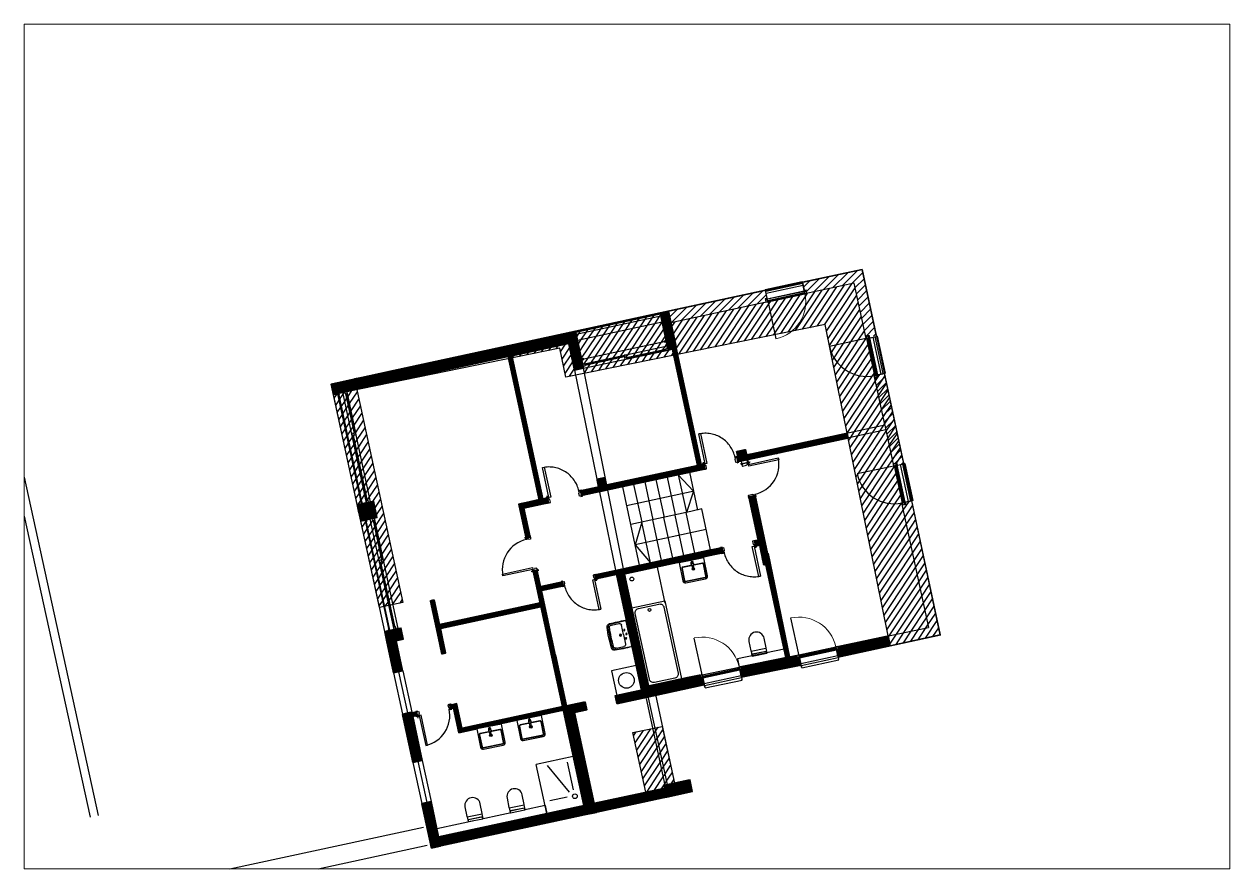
# Paper-space layout 'Layout1' of a CAD drawing. Header units: inches. Extents: x 0.1 to 28.7, y 0 to 20.1.
# The model-space entities are those that its viewports show. They can reach past a viewport. Long polylines and large blocks are cut down to what shows.
import ezdxf

# ---------------------------------------------------------------- set-up
doc = ezdxf.new("R2010")
doc.units = ezdxf.units.IN
doc.header["$MEASUREMENT"] = 0
doc.set_wipeout_variables(frame=1)
doc.linetypes.add('HIDDEN2', pattern=[0.1875, 0.125, -0.0625])
doc.linetypes.add('NVB-DASHED#1', pattern=[1.5, 1, -0.5])
for name, color, linetype in [('2601', 142, 'Continuous'), ('_SanTap', 91, 'Continuous'), ('A-Concrete', 4, 'Continuous'), ('a-doors', 1, 'Continuous'), ('a-doors architrave', 1, 'Continuous'), ('a-doors swing', 252, 'NVB-DASHED#1'), ('A-Elec', 2, 'Continuous'), ('A-Flor-Strs', 8, 'Continuous'), ('A-Hatch Conc.', 141, 'Continuous'), ('A-Ovhd', 9, 'HIDDEN2'), ('A-pfix', 12, 'Continuous'), ('A-View 2', 2, 'Continuous'), ('A-Wall', 3, 'Continuous'), ('A-Wall Hatch', 252, 'Continuous')]:
    doc.layers.add(name, color=color, linetype=linetype)
doc.layers.add('a-doors origin', color=150, linetype='Continuous', plot=False)
doc.layers.add('blue', color=160, linetype='Continuous', lineweight=5)
doc.layers.add('new', color=3, linetype='Continuous', lineweight=30)
pattern_1 = [(45, (18309059.66579, 67591399.23627), (-0.0883883476, 0.0883883476), [])]
pattern_2 = [(56.4199626, (18309002.72442, 67594278.16566), (-0.10413925, 0.069137664), [])]
pattern_3 = [(56.41996, (18309002.724, 67594278.166), (-10.413925, 6.91377), [])]

# ---------------------------------------------------------------- blocks, each defined once
blk = doc.blocks.new('Bath1')
blk.add_lwpolyline([(190, -80), (0, -80), (0, 0), (190, 0)], close=True)
blk.add_lwpolyline([(175, -75), (15, -75, -0.414214), (5, -65), (5, -15, -0.414214), (15, -5), (175, -5, -0.414214), (185, -15), (185, -65, -0.414214)], format="xyb", close=True)
blk.add_circle((176.1, -40), 3.44)
blk = doc.blocks.new('LAV-65')
at = {"color": 0}
for p, q in [((0.8, 32.5), (0.8, 62.1)), ((39.6, 63.2), (2.8, 64.1)), ((37.5, 60.7), (19, 60.7)), ((0.8, 32.5), (0.8, 2.9)), ((14, 32.5), (14, 55.7)), ((14, 32.5), (14, 9.3)), ((21.2, 32.5), (18, 32.5)), ((21.2, 32.5), (21.2, 35.6)), ((21.2, 32.5), (21.2, 29.3)), ((21.2, 32.5), (24.3, 32.5)), ((39.6, 1.8), (2.8, 0.9)), ((37.5, 4.3), (19, 4.3))]:
    blk.add_line(p, q, dxfattribs=at)
blk.add_lwpolyline([(0.2, 63), (0.2, 32.5), (0.2, 2, 0.270322), (1.8, 0, 0.012971), (41.3, 0, 0.351801), (48.6, 7.5, 0.023121), (49.7, 32.5, 0.023121), (48.6, 57.5, 0.351801), (41.3, 64.9, 0.012971), (1.8, 64.9, 0.270322)], format="xyb", close=True, dxfattribs=at)
for centre, radius in [((6.8, 32.5), 1.75), ((9.9, 42.5), 1.5), ((21.2, 32.5), 2.3), ((9.9, 22.5), 1.5)]:
    blk.add_circle(centre, radius, dxfattribs=at)
for centre, radius, start, end in [((2.8, 62.1), 2, 88.5836, 180), ((19, 55.7), 5, 90, 180), ((38, 55.8), 4.91, 20.305, 95.8759), ((39, 54.8), 8.41, 51.9374, 85.5914), ((-227.4, 33.3), 271.1, 359.8359, 5.134), ((37.3, 56.7), 8.31, 5.7358, 34.8602), ((-224.4, 33.3), 271.1, 359.8359, 5.134), ((-227.4, 31.7), 271.1, 354.866, 0.1641), ((-224.4, 31.7), 271.1, 354.866, 0.1641), ((2.8, 2.9), 2, 180, 271.4164), ((19, 9.3), 5, 180, 270), ((38, 9.2), 4.91, 264.1241, 339.695), ((39, 10.2), 8.41, 274.4086, 308.0626), ((37.3, 8.3), 8.31, 325.1398, 354.2642)]:
    blk.add_arc(centre, radius, start, end, dxfattribs=at)
blk = doc.blocks.new('*U104')
at = {"layer": 'a-doors'}
blk.add_lwpolyline([(85, 727), (85, 1), (41, 1), (41, 727)], close=True, dxfattribs=at)
for points in [[(49, -150, 0.414214), (51, -148), (51, -48, 0.414214), (49, -46), (39, -46), (39, -2, 0.414214), (37, 0), (7, 0), (7, -150), (49, -150)], [(761, -150, -0.414214), (759, -148), (759, -48, -0.414214), (761, -46), (771, -46), (771, -2, -0.414214), (773, 0), (803, 0), (803, -150), (761, -150)]]:
    blk.add_lwpolyline(points, format="xyb", dxfattribs=at)
blk.add_circle((41, 0), 1.5, dxfattribs=at)
at = {"layer": 'a-doors architrave'}
for points in [[(19, 14), (-19, 14, 0.414214), (-21, 12), (-21, 0), (-11, 0), (-11, 2), (-1, 2), (-1, 0), (21, 0), (21, 12, 0.414214)], [(790, 14), (828, 14, -0.414214), (830, 12), (830, 0), (820, 0), (820, 2), (810, 2), (810, 0), (788, 0), (788, 12, -0.414214)], [(19, -164), (-19, -164, -0.414214), (-21, -162), (-21, -150), (-11, -150), (-11, -152), (-1, -152), (-1, -150), (21, -150), (21, -162, -0.414214)], [(790, -164), (828, -164, 0.414214), (830, -162), (830, -150), (820, -150), (820, -152), (810, -152), (810, -150), (788, -150), (788, -162, 0.414214)]]:
    blk.add_lwpolyline(points, format="xyb", close=True, dxfattribs=at)
at = {"layer": 'a-doors origin'}
for p, q in [((48, 0), (-52, 0)), ((0, 50), (0, -50)), ((0, 0), (0, -150)), ((810, 0), (810, -150))]:
    blk.add_line(p, q, dxfattribs=at)
blk.add_circle((0, 0), 25, dxfattribs=at)
at = {"layer": 'a-doors swing'}
blk.add_arc((42, 0), 726, 360, 90, dxfattribs=at)
blk = doc.blocks.new('*U105')
at = {"layer": 'a-doors'}
blk.add_lwpolyline([(85, 727), (85, 1), (41, 1), (41, 727)], close=True, dxfattribs=at)
for points in [[(49, -120, 0.414214), (51, -118), (51, -48, 0.414214), (49, -46), (39, -46), (39, -2, 0.414214), (37, 0), (7, 0), (7, -120), (49, -120)], [(761, -120, -0.414214), (759, -118), (759, -48, -0.414214), (761, -46), (771, -46), (771, -2, -0.414214), (773, 0), (803, 0), (803, -120), (761, -120)]]:
    blk.add_lwpolyline(points, format="xyb", dxfattribs=at)
blk.add_circle((41, 0), 1.5, dxfattribs=at)
at = {"layer": 'a-doors architrave'}
for points in [[(19, 14), (-19, 14, 0.414214), (-21, 12), (-21, 0), (-11, 0), (-11, 2), (-1, 2), (-1, 0), (21, 0), (21, 12, 0.414214)], [(790, 14), (828, 14, -0.414214), (830, 12), (830, 0), (820, 0), (820, 2), (810, 2), (810, 0), (788, 0), (788, 12, -0.414214)], [(19, -134), (-19, -134, -0.414214), (-21, -132), (-21, -120), (-11, -120), (-11, -122), (-1, -122), (-1, -120), (21, -120), (21, -132, -0.414214)], [(790, -134), (828, -134, 0.414214), (830, -132), (830, -120), (820, -120), (820, -122), (810, -122), (810, -120), (788, -120), (788, -132, 0.414214)]]:
    blk.add_lwpolyline(points, format="xyb", close=True, dxfattribs=at)
at = {"layer": 'a-doors origin'}
for p, q in [((48, 0), (-52, 0)), ((0, 50), (0, -50)), ((0, 0), (0, -120)), ((810, 0), (810, -120))]:
    blk.add_line(p, q, dxfattribs=at)
blk.add_circle((0, 0), 25, dxfattribs=at)
at = {"layer": 'a-doors swing'}
blk.add_arc((42, 0), 726, 360, 90, dxfattribs=at)
blk = doc.blocks.new('*U106')
at = {"layer": 'a-doors'}
blk.add_lwpolyline([(85, 727), (85, 1), (41, 1), (41, 727)], close=True, dxfattribs=at)
for points in [[(49, -124, 0.414214), (51, -122), (51, -48, 0.414214), (49, -46), (39, -46), (39, -2, 0.414214), (37, 0), (7, 0), (7, -124), (49, -124)], [(761, -124, -0.414214), (759, -122), (759, -48, -0.414214), (761, -46), (771, -46), (771, -2, -0.414214), (773, 0), (803, 0), (803, -124), (761, -124)]]:
    blk.add_lwpolyline(points, format="xyb", dxfattribs=at)
blk.add_circle((41, 0), 1.5, dxfattribs=at)
at = {"layer": 'a-doors architrave'}
for points in [[(19, 14), (-19, 14, 0.414214), (-21, 12), (-21, 0), (-11, 0), (-11, 2), (-1, 2), (-1, 0), (21, 0), (21, 12, 0.414214)], [(790, 14), (828, 14, -0.414214), (830, 12), (830, 0), (820, 0), (820, 2), (810, 2), (810, 0), (788, 0), (788, 12, -0.414214)], [(19, -138), (-19, -138, -0.414214), (-21, -136), (-21, -124), (-11, -124), (-11, -126), (-1, -126), (-1, -124), (21, -124), (21, -136, -0.414214)], [(790, -138), (828, -138, 0.414214), (830, -136), (830, -124), (820, -124), (820, -126), (810, -126), (810, -124), (788, -124), (788, -136, 0.414214)]]:
    blk.add_lwpolyline(points, format="xyb", close=True, dxfattribs=at)
at = {"layer": 'a-doors origin'}
for p, q in [((48, 0), (-52, 0)), ((0, 50), (0, -50)), ((0, 0), (0, -124)), ((810, 0), (810, -124))]:
    blk.add_line(p, q, dxfattribs=at)
blk.add_circle((0, 0), 25, dxfattribs=at)
at = {"layer": 'a-doors swing'}
blk.add_arc((42, 0), 726, 360, 90, dxfattribs=at)
blk = doc.blocks.new('*U107')
at = {"layer": 'a-doors'}
blk.add_lwpolyline([(85, 727), (85, 1), (41, 1), (41, 727)], close=True, dxfattribs=at)
for points in [[(49, -120, 0.414214), (51, -118), (51, -48, 0.414214), (49, -46), (39, -46), (39, -2, 0.414214), (37, 0), (7, 0), (7, -120), (49, -120)], [(761, -120, -0.414214), (759, -118), (759, -48, -0.414214), (761, -46), (771, -46), (771, -2, -0.414214), (773, 0), (803, 0), (803, -120), (761, -120)]]:
    blk.add_lwpolyline(points, format="xyb", dxfattribs=at)
blk.add_circle((41, 0), 1.5, dxfattribs=at)
at = {"layer": 'a-doors architrave'}
for points in [[(19, 14), (-19, 14, 0.414214), (-21, 12), (-21, 0), (-11, 0), (-11, 2), (-1, 2), (-1, 0), (21, 0), (21, 12, 0.414214)], [(790, 14), (828, 14, -0.414214), (830, 12), (830, 0), (820, 0), (820, 2), (810, 2), (810, 0), (788, 0), (788, 12, -0.414214)], [(19, -134), (-19, -134, -0.414214), (-21, -132), (-21, -120), (-11, -120), (-11, -122), (-1, -122), (-1, -120), (21, -120), (21, -132, -0.414214)], [(790, -134), (828, -134, 0.414214), (830, -132), (830, -120), (820, -120), (820, -122), (810, -122), (810, -120), (788, -120), (788, -132, 0.414214)]]:
    blk.add_lwpolyline(points, format="xyb", close=True, dxfattribs=at)
at = {"layer": 'a-doors origin'}
for p, q in [((48, 0), (-52, 0)), ((0, 50), (0, -50)), ((0, 0), (0, -120)), ((810, 0), (810, -120))]:
    blk.add_line(p, q, dxfattribs=at)
blk.add_circle((0, 0), 25, dxfattribs=at)
at = {"layer": 'a-doors swing'}
blk.add_arc((42, 0), 726, 360, 90, dxfattribs=at)
blk = doc.blocks.new('*U108')
at = {"layer": 'a-doors'}
blk.add_lwpolyline([(85, 727), (85, 1), (41, 1), (41, 727)], close=True, dxfattribs=at)
for points in [[(49, -100, 0.414214), (51, -98), (51, -48, 0.414214), (49, -46), (39, -46), (39, -2, 0.414214), (37, 0), (7, 0), (7, -100), (49, -100)], [(761, -100, -0.414214), (759, -98), (759, -48, -0.414214), (761, -46), (771, -46), (771, -2, -0.414214), (773, 0), (803, 0), (803, -100), (761, -100)]]:
    blk.add_lwpolyline(points, format="xyb", dxfattribs=at)
blk.add_circle((41, 0), 1.5, dxfattribs=at)
at = {"layer": 'a-doors architrave'}
for points in [[(19, 14), (-19, 14, 0.414214), (-21, 12), (-21, 0), (-11, 0), (-11, 2), (-1, 2), (-1, 0), (21, 0), (21, 12, 0.414214)], [(790, 14), (828, 14, -0.414214), (830, 12), (830, 0), (820, 0), (820, 2), (810, 2), (810, 0), (788, 0), (788, 12, -0.414214)], [(19, -114), (-19, -114, -0.414214), (-21, -112), (-21, -100), (-11, -100), (-11, -102), (-1, -102), (-1, -100), (21, -100), (21, -112, -0.414214)], [(790, -114), (828, -114, 0.414214), (830, -112), (830, -100), (820, -100), (820, -102), (810, -102), (810, -100), (788, -100), (788, -112, 0.414214)]]:
    blk.add_lwpolyline(points, format="xyb", close=True, dxfattribs=at)
at = {"layer": 'a-doors origin'}
for p, q in [((48, 0), (-52, 0)), ((0, 50), (0, -50)), ((0, 0), (0, -100)), ((810, 0), (810, -100))]:
    blk.add_line(p, q, dxfattribs=at)
blk.add_circle((0, 0), 25, dxfattribs=at)
at = {"layer": 'a-doors swing'}
blk.add_arc((42, 0), 726, 360, 90, dxfattribs=at)
blk = doc.blocks.new('*U109')
at = {"layer": 'a-doors'}
blk.add_lwpolyline([(725, 727), (725, 1), (769, 1), (769, 727)], close=True, dxfattribs=at)
for points in [[(49, -100, 0.414214), (51, -98), (51, -48, 0.414214), (49, -46), (39, -46), (39, -2, 0.414214), (37, 0), (7, 0), (7, -100), (49, -100)], [(761, -100, -0.414214), (759, -98), (759, -48, -0.414214), (761, -46), (771, -46), (771, -2, -0.414214), (773, 0), (803, 0), (803, -100), (761, -100)]]:
    blk.add_lwpolyline(points, format="xyb", dxfattribs=at)
blk.add_circle((769, 0), 1.5, dxfattribs=at)
at = {"layer": 'a-doors architrave'}
for points in [[(20, 14), (-18, 14, 0.414214), (-20, 12), (-20, 0), (-10, 0), (-10, 2), (0, 2), (0, 0), (22, 0), (22, 12, 0.414214)], [(790, 14), (828, 14, -0.414214), (830, 12), (830, 0), (820, 0), (820, 2), (810, 2), (810, 0), (788, 0), (788, 12, -0.414214)], [(20, -114), (-18, -114, -0.414214), (-20, -112), (-20, -100), (-10, -100), (-10, -102), (0, -102), (0, -100), (22, -100), (22, -112, -0.414214)], [(790, -114), (828, -114, 0.414214), (830, -112), (830, -100), (820, -100), (820, -102), (810, -102), (810, -100), (788, -100), (788, -112, 0.414214)]]:
    blk.add_lwpolyline(points, format="xyb", close=True, dxfattribs=at)
at = {"layer": 'a-doors origin'}
for p, q in [((0, 0), (0, -100)), ((762, 0), (862, 0)), ((810, 50), (810, -50)), ((810, 0), (810, -100))]:
    blk.add_line(p, q, dxfattribs=at)
blk.add_circle((810, 0), 25, dxfattribs=at)
at = {"layer": 'a-doors swing'}
blk.add_arc((768, 0), 726, 90, 180, dxfattribs=at)
blk = doc.blocks.new('window90')
at = {"layer": 'A-View 2'}
for points in [[(0, 2.5), (0, 95)], [(0, 5), (-90, 5)], [(0, 2.5), (-90, 2.5)], [(0, 1.5), (-90, 1.5)], [(-90, -1), (0, -1)], [(0, -2), (-90, -2)], [(-90, -11), (0, -11)], [(-90, -16), (0, -16)], [(-90, -21), (-90, -19)], [(0, -21), (-90, -21)], [(0, -21), (0, -19)]]:
    blk.add_lwpolyline(points, dxfattribs=at)
blk.add_arc((0, 5), 90, 90, 180, dxfattribs=at)
at = {"layer": 'A-Wall'}
for points in [[(-90, 0), (-90, 5), (-95, 5), (-95, 0)], [(5, 0), (5, 5), (0, 5), (0, 0)]]:
    blk.add_lwpolyline(points, close=True, dxfattribs=at)
for points in [[(-90, 5), (-90, -19)], [(0, 5), (0, -19)], [(0, 0), (0, -19)], [(-90, 0), (-95, 0), (-95, -3), (-90, -3)], [(-90, -1), (-94, -1), (-94, -2), (-90, -2)], [(-90, -19), (-90, 0)], [(0, -3), (5, -3), (5, 0)], [(0, -1), (4, -1), (4, -2), (0, -2)]]:
    blk.add_lwpolyline(points, dxfattribs=at)
blk = doc.blocks.new('WCC-DVC')
at = {"color": 0, "linetype": 'ByBlock'}
blk.add_wipeout([(127, 187), (124, 186), (122, 185), (120, 182), (7, 183), (2, 181), (0, 176), (0, -176), (2, -181), (7, -183), (120, -182), (122, -185), (124, -186), (127, -187), (360, -185), (378, -184), (396, -181), (414, -177), (431, -171), (447, -163), (463, -154), (477, -143), (491, -131), (503, -117), (514, -103), (523, -87), (531, -71), (537, -54), (541, -36), (544, -18), (545, 0), (544, 18), (541, 36), (537, 54), (531, 71), (523, 87), (514, 103), (503, 117), (491, 131), (477, 143), (463, 154), (447, 163), (431, 171), (414, 177), (396, 181), (378, 184), (360, 185)], dxfattribs=at)
blk.add_line((45, -173), (45, 173), dxfattribs=at)
blk.add_lwpolyline([(120, 182), (7, 183, 0.41586), (0, 176), (0, -176, 0.41586), (7, -183), (120, -182)], format="xyb", dxfattribs=at)
at = {"color": 0, "linetype": 'ByBlock', "flags": 128}
blk.add_lwpolyline([(0, -173), (30, -173, 0.414214), (40, -163), (40, 163, 0.414214), (30, 173), (0, 173)], format="xyb", dxfattribs=at)
blk.add_lwpolyline([(127, -187), (360, -185, 0.999901), (360, 185), (127, 187, 0.416345), (120, 180), (120, -180, 0.416345)], format="xyb", close=True, dxfattribs=at)
blk = doc.blocks.new('*U33')
at = {"color": 0, "linetype": 'ByBlock'}
for p, q in [((-2, 0), (2, 0)), ((0, -2), (0, 2))]:
    blk.add_line(p, q, dxfattribs=at)
blk.add_wipeout([(-29, 4), (-28, 7), (-27, 11), (-25, 14), (-23, 17), (-20, 20), (-18, 22), (-14, 24), (-11, 26), (-8, 27), (-4, 28), (0, 28), (41, 28), (44, 28), (48, 27), (51, 26), (54, 24), (57, 22), (57, 22), (60, 20), (62, 17), (64, 14), (65, 12), (109, 12), (111, 12), (113, 12), (114, 12), (115, 11), (116, 10), (117, 9), (118, 8), (118, 6), (119, 5), (119, 3), (119, 2), (119, 0), (119, -2), (119, -3), (119, -5), (118, -6), (118, -8), (117, -9), (116, -10), (115, -11), (114, -12), (113, -12), (111, -12), (109, -13), (65, -13), (64, -14), (62, -17), (60, -20), (57, -22), (57, -22), (54, -24), (51, -26), (48, -27), (44, -28), (41, -28), (0, -28), (-4, -28), (-8, -27), (-11, -26), (-14, -24), (-18, -22), (-20, -20), (-23, -17), (-25, -14), (-27, -11), (-28, -7), (-29, -4), (-29, 0)], dxfattribs=at)
for p, q in [((2, 0), (-2, 0)), ((0, -2), (0, 2))]:
    blk.add_line(p, q, dxfattribs=at)
at = {"color": 0, "linetype": 'ByBlock', "flags": 128}
for points in [[(9, 28), (0, 28), (-4, 28), (-8, 27), (-11, 26), (-14, 24), (-18, 22), (-20, 20), (-23, 17), (-25, 14), (-27, 11), (-28, 7), (-29, 4), (-29, 0), (-29, -4), (-28, -7), (-27, -11), (-25, -14), (-23, -17), (-20, -20), (-18, -22), (-14, -24), (-11, -26), (-8, -27), (-4, -28), (0, -28), (9, -28)], [(39, 28), (10, 28), (6, 28), (2, 27), (-1, 26), (-4, 24), (-7, 22), (-10, 20), (-12, 17), (-14, 14), (-16, 11), (-17, 7), (-17, 4), (-18, 0), (-17, -4), (-17, -7), (-16, -11), (-14, -14), (-12, -17), (-10, -20), (-7, -22), (-4, -24), (-1, -26), (2, -27), (6, -28), (10, -28), (39, -28)], [(39, -28), (36, -28), (32, -27), (29, -26), (26, -24), (23, -22), (20, -20), (18, -17), (16, -14), (14, -11), (13, -7), (12, -4), (12, 0), (12, 4), (13, 7), (14, 11), (16, 14), (18, 17), (20, 20), (23, 22), (26, 24), (29, 26), (32, 27), (36, 28), (39, 28)]]:
    blk.add_lwpolyline(points, dxfattribs=at)
blk.add_lwpolyline([(68, 4), (67, 7), (66, 11), (64, 14), (62, 17), (60, 20), (57, 22), (57, 22), (54, 24), (51, 26), (48, 27), (44, 28), (41, 28), (37, 28), (34, 27), (31, 26), (27, 24), (24, 22), (24, 22), (22, 20), (19, 17), (18, 14), (16, 11), (15, 7), (14, 4), (14, 0), (14, -4), (15, -7), (16, -11), (18, -14), (19, -17), (22, -20), (24, -22), (24, -22), (27, -24), (31, -26), (34, -27), (37, -28), (41, -28), (44, -28), (48, -27), (51, -26), (54, -24), (57, -22), (57, -22), (60, -20), (62, -17), (64, -14), (66, -11), (67, -7), (68, -4), (68, 0)], close=True, dxfattribs=at)
at = {"color": 0, "linetype": 'ByBlock'}
blk.add_lwpolyline([(65, 12), (109, 12), (111, 12), (113, 12), (114, 12), (115, 11), (116, 10), (117, 9), (118, 8), (118, 6), (119, 5), (119, 3), (119, 2), (119, 0), (119, -2), (119, -3), (119, -5), (118, -6), (118, -8), (117, -9), (116, -10), (115, -11), (114, -12), (113, -12), (111, -12), (109, -13), (65, -13)], dxfattribs=at)
blk = doc.blocks.new('la6050ac')
at = {"color": 0, "linetype": 'ByBlock'}
blk.add_wipeout([(5, -300), (445, -300), (457, -299), (468, -295), (478, -290), (487, -282), (495, -273), (500, -263), (504, -252), (505, -240), (505, 240), (504, 252), (500, 263), (495, 273), (487, 282), (478, 290), (468, 295), (457, 299), (445, 300), (5, 300)], dxfattribs=at)
blk.add_lwpolyline([(5, -300), (445, -300, 0.414214), (505, -240), (505, 240, 0.414214), (445, 300), (5, 300)], format="xyb", close=True, dxfattribs=at)
at = {"color": 0, "linetype": 'ByBlock', "flags": 128}
for points in [[(125, 240), (125, -240, 0.414214), (155, -270), (445, -270, 0.414214), (475, -240), (475, 240, 0.414214), (445, 270), (155, 270, 0.414214)], [(135, 240), (135, -240, 0.414214), (155, -260), (445, -260, 0.414214), (465, -240), (465, 240, 0.414214), (445, 260), (155, 260, 0.414214)]]:
    blk.add_lwpolyline(points, format="xyb", close=True, dxfattribs=at)
at = {"color": 0, "linetype": 'ByBlock'}
for radius in [30, 20]:
    blk.add_circle((220, 0), radius, dxfattribs=at)
at = {"layer": '_SanTap'}
blk.add_blockref('*U33', (65, 0), dxfattribs=at)

msp = doc.modelspace()

# ---------------------------------------------------------------- hatches: boundary and pattern name
at = {"layer": 'A-Hatch Conc.'}
h = msp.add_hatch(dxfattribs=at)
h.set_pattern_fill('ANSI31', color=4, scale=100)
h.set_pattern_definition([(45, (18309059.666, 67591399.236), (-8.838835, 8.838835), [])])
h.paths.add_polyline_path([(18310684, 67594287.9), (18310668.3, 67594284.5), (18310669.4, 67594279.6), (18310666.4, 67594279), (18310661.6, 67594277.9), (18310660.5, 67594282.8, -0.002778), (18310659.5, 67594282.6), (18310684.7, 67594166.2), (18310684.9, 67594165.1), (18310687.4, 67594153.3), (18310705.9, 67594067.6), (18310706.9, 67594067.8), (18310705.9, 67594072.7), (18310710.8, 67594073.7), (18310713.7, 67594074.4), (18310714.7, 67594069.5), (18310730.4, 67594072.8)])
h.paths.add_polyline_path([(18310630.6, 67594535.1), (18310585.2, 67594525.3), (18310589.7, 67594503.6), (18310610.8, 67594508.2), (18310639.5, 67594375.5), (18310645.3, 67594376.7), (18310648.3, 67594377.4), (18310665, 67594375.9)])
h.paths.add_polyline_path([(18310585.2, 67594525.3), (18310488.9, 67594504.5), (18310493.1, 67594484.9), (18310498, 67594486), (18310498.6, 67594483.1), (18310499.7, 67594478.2), (18310612.1, 67594502.4), (18310610.8, 67594508.2), (18310589.7, 67594503.6)])
h.paths.add_polyline_path([(18310401.9, 67594457.1), (18310400.9, 67594462), (18310400.2, 67594464.9), (18310405.1, 67594465.9), (18310400.9, 67594485.5), (18310150.7, 67594431.5), (18310170.6, 67594435.5), (18310176.4, 67594408.4)])
h = msp.add_hatch(dxfattribs=at)
h.set_pattern_fill('ANSI31', color=256, scale=100)
h.set_pattern_definition(pattern_3)
h.paths.add_polyline_path([(18310494.8, 67594477.1), (18310406.8, 67594458.1), (18310423.7, 67594379.7), (18310462.7, 67594387.6, 0.285826)])
h = msp.add_hatch(dxfattribs=at)
h.set_pattern_fill('ANSI31', color=256, scale=100)
h.set_pattern_definition(pattern_3)
h.paths.add_polyline_path([(18310612.1, 67594502.4), (18310494.8, 67594477.1, -0.285826), (18310462.7, 67594387.6), (18310543.3, 67594403.9), (18310553.8, 67594351.9), (18310640.5, 67594370.6)])
h = msp.add_hatch(dxfattribs=at)
h.set_pattern_fill('ANSI31', color=256, scale=100)
h.set_pattern_definition(pattern_3)
h.paths.add_polyline_path([(18310406.8, 67594458.1), (18310401.9, 67594457.1), (18310176.4, 67594408.4), (18310189.2, 67594347.5), (18310192.4, 67594333), (18310423.7, 67594379.7)])
h = msp.add_hatch(dxfattribs=at)
h.set_pattern_fill('ANSI31', color=256, scale=100)
h.set_pattern_definition(pattern_3)
h.paths.add_polyline_path([(18310151.3, 67594428.5), (18310150.7, 67594431.5), (18309949.3, 67594388), (18309949.9, 67594385.1)])
h = msp.add_hatch(dxfattribs=at)
h.set_pattern_fill('ANSI31', color=256, scale=100)
h.set_pattern_definition(pattern_3)
h.paths.add_polyline_path([(18310151.3, 67594428.5), (18309949.9, 67594385.1), (18309951, 67594380.2), (18310152.3, 67594423.7)])
h = msp.add_hatch(dxfattribs=at)
h.set_pattern_fill('ANSI31', color=256, scale=100)
h.set_pattern_definition(pattern_3)
h.paths.add_polyline_path([(18310152.3, 67594423.7), (18309951, 67594380.2), (18309954, 67594366.4), (18310155.3, 67594409.8)])
h = msp.add_hatch(dxfattribs=at)
h.set_pattern_fill('ANSI31', color=256)
h.set_pattern_definition(pattern_2)
h.paths.add_polyline_path([(18310150.7, 67594431.5), (18310170.6, 67594435.5), (18310189.2, 67594347.5), (18310169.7, 67594343.3)])
h = msp.add_hatch(dxfattribs=at)
h.set_pattern_fill('ANSI31', color=256, scale=100)
h.set_pattern_definition(pattern_3)
h.paths.add_polyline_path([(18310155.3, 67594409.8), (18309954, 67594366.4), (18309963.5, 67594322.4), (18309968.3, 67594323.5), (18309968.5, 67594322.5), (18310160.2, 67594363.7), (18310160, 67594364.7), (18310164.8, 67594365.8)])
h = msp.add_hatch(dxfattribs=at)
h.set_pattern_fill('ANSI31', color=256)
h.set_pattern_definition(pattern_2)
h.paths.add_polyline_path([(18309949.3, 67594388), (18309927.8, 67594383.4), (18309946.8, 67594295.3), (18309968.3, 67594300)])
h.paths.add_polyline_path([(18309927.8, 67594383.4), (18309516.3, 67594294.5), (18309400.3, 67594269.5), (18309405.2, 67594245), (18309521.5, 67594270.1), (18309788.9, 67594327.8), (18309862.3, 67593987.5), (18309814, 67593977.1), (18309831.5, 67593895.8), (18309841.3, 67593897.9), (18309826.3, 67593967.4), (18309884.4, 67593980), (18309881.9, 67593991.7), (18309872.1, 67593989.6), (18309798.6, 67594329.9), (18309933.1, 67594358.9)])
h = msp.add_hatch(dxfattribs=at)
h.set_pattern_fill('ANSI31', color=256, scale=100)
h.set_pattern_definition(pattern_3)
h.paths.add_polyline_path([(18310165.5, 67594362.8), (18310160.6, 67594361.8), (18310160.4, 67594362.7), (18309968.8, 67594321.5), (18309969, 67594320.6), (18309964.1, 67594319.5), (18309966.2, 67594309.7), (18309971.1, 67594310.8), (18310167.6, 67594353.1)])
h = msp.add_hatch(dxfattribs=at)
h.set_pattern_fill('ANSI31', color=256, scale=100)
h.set_pattern_definition(pattern_3)
h.paths.add_polyline_path([(18310641.5, 67594370.8), (18310553.8, 67594351.9), (18310555, 67594346.1, 0.394999), (18310660.5, 67594282.8)])
h = msp.add_hatch(dxfattribs=at)
h.set_pattern_fill('ANSI31', color=256, scale=100)
h.set_pattern_definition(pattern_3)
h.paths.add_polyline_path([(18309933.1, 67594358.9), (18309798.6, 67594329.9), (18309799.7, 67594324.9), (18309911.9, 67594347.7), (18309925.8, 67594279.1), (18309949.2, 67594283.8), (18309946.8, 67594295.3)])
h = msp.add_hatch(dxfattribs=at)
h.set_pattern_fill('ANSI31', color=256, scale=100)
h.set_pattern_definition(pattern_3)
h.paths.add_polyline_path([(18310179.5, 67594345.4), (18310169.7, 67594343.3), (18310164.8, 67594342.2), (18309968.3, 67594300), (18309970.6, 67594288.2), (18310182.6, 67594331)])
h = msp.add_hatch(dxfattribs=at)
h.set_pattern_fill('ANSI31', color=256, scale=100)
h.set_pattern_definition(pattern_3)
h.paths.add_polyline_path([(18310163.8, 67594347.1), (18310168.6, 67594348.2), (18310167.6, 67594353.1), (18310069.3, 67594331.9), (18310070.4, 67594327), (18310070.7, 67594325.6), (18310164.1, 67594345.6)])
h = msp.add_hatch(dxfattribs=at)
h.set_pattern_fill('ANSI31', color=256)
h.set_pattern_definition(pattern_2)
h.paths.add_polyline_path([(18310189.2, 67594347.5), (18310179.5, 67594345.4), (18310239.2, 67594068.8), (18310248.9, 67594071), (18310218.3, 67594212.8), (18310218.3, 67594212.8)])
h = msp.add_hatch(dxfattribs=at)
h.set_pattern_fill('ANSI31', color=256, scale=100)
h.set_pattern_definition(pattern_3)
h.paths.add_polyline_path([(18310659.5, 67594282.6, -0.391791), (18310555, 67594346.1), (18310595.4, 67594145.7), (18310685.1, 67594165.1), (18310705.9, 67594067.6), (18310706.9, 67594067.8), (18310705.9, 67594072.7), (18310710.8, 67594073.7), (18310713.7, 67594074.4), (18310714.7, 67594069.5), (18310729.6, 67594072.7), (18310683.6, 67594287.8), (18310668.3, 67594284.5), (18310669.4, 67594279.6), (18310666.4, 67594279), (18310660.6, 67594277.7)])
h = msp.add_hatch(dxfattribs=at)
h.set_pattern_fill('ANSI31', color=256, scale=100)
h.set_pattern_definition(pattern_3)
h.paths.add_polyline_path([(18310065.5, 67594326), (18310065.1, 67594327.6), (18309971.8, 67594307.6), (18309972.1, 67594305.9), (18309967.2, 67594304.9), (18309968.3, 67594300), (18310066.6, 67594321.1)])
h = msp.add_hatch(dxfattribs=at)
h.set_pattern_fill('ANSI31', color=256)
h.set_pattern_definition(pattern_2)
h.paths.add_polyline_path([(18309400.4, 67594269.1), (18309367.7, 67594262.5), (18309373, 67594238), (18309405.2, 67594245)])
h = msp.add_hatch(dxfattribs=at)
h.set_pattern_fill('ANSI31', color=256, scale=100)
h.set_pattern_definition(pattern_3)
h.paths.add_polyline_path([(18309428.8, 67594249.4), (18309405.3, 67594244.6), (18309406.3, 67594240.1), (18309461.7, 67593982.3), (18309469, 67593983.8), (18309477.1, 67593944.7), (18309470.7, 67593943.3), (18309471.7, 67593938.6), (18309514.9, 67593737.7), (18309538.2, 67593742.7)])
h = msp.add_hatch(dxfattribs=at)
h.set_pattern_fill('ANSI31', color=256, scale=100)
h.set_pattern_definition(pattern_3)
h.paths.add_polyline_path([(18309384.8, 67594235.5), (18309383.8, 67594235.3), (18309382.7, 67594240.1), (18309373, 67594238), (18309429.8, 67593975.6), (18309439.2, 67593977.6), (18309438.2, 67593982.3), (18309439.2, 67593982.6)])
h = msp.add_hatch(dxfattribs=at)
h.set_pattern_fill('ANSI31', color=256, scale=100)
h.set_pattern_definition(pattern_3)
h.paths.add_polyline_path([(18309416.6, 67594144.6), (18309417.6, 67594139.7), (18309422.5, 67594140.8), (18309421.5, 67594145.7), (18309416.6, 67594144.6), (18309417.6, 67594139.7), (18309417.6, 67594139.7), (18309416.6, 67594144.6), (18309395.5, 67594242.6), (18309385.7, 67594240.6), (18309386.7, 67594235.9), (18309385.8, 67594235.7), (18309440.1, 67593982.8), (18309441.1, 67593983), (18309442.1, 67593978.2), (18309451.9, 67593980.2), (18309450.9, 67593985.1), (18309416.6, 67594144.6)])
h = msp.add_hatch(dxfattribs=at)
h.set_pattern_fill('ANSI31', color=256, scale=100)
h.set_pattern_definition(pattern_3)
h.paths.add_polyline_path([(18309402.9, 67594239.4), (18309401.4, 67594239.1), (18309400.4, 67594243.6), (18309395.5, 67594242.6), (18309416.6, 67594144.6), (18309421.5, 67594145.7), (18309422.9, 67594146)])
h = msp.add_hatch(dxfattribs=at)
h.set_pattern_fill('ANSI31', color=256, scale=100)
h.set_pattern_definition(pattern_3)
h.paths.add_polyline_path([(18309427.4, 67594141.9), (18309422.5, 67594140.8), (18309420.9, 67594140.4), (18309454.1, 67593985.8), (18309455.8, 67593986.1), (18309456.8, 67593981.3), (18309461.7, 67593982.3), (18309461.7, 67593982.3)], flags=17)
h = msp.add_hatch(dxfattribs=at)
h.set_pattern_fill('ANSI31', color=256, scale=100)
h.set_pattern_definition(pattern_3)
h.paths.add_polyline_path([(18310687.6, 67594153.2), (18310597.9, 67594133.8), (18310692.9, 67593663.4), (18310788.8, 67593683.7), (18310724.9, 67593979.6, -0.410963), (18310618.9, 67594048.8), (18310705.9, 67594067.6)])
h = msp.add_hatch(dxfattribs=at)
h.set_pattern_fill('ANSI31', color=256)
h.set_pattern_definition(pattern_1)
h.paths.add_polyline_path([(18310429.8, 67594110), (18310359.4, 67594094.8), (18310361.9, 67594083.1), (18310367.8, 67594084.3), (18310432.3, 67594098.2)])
h = msp.add_hatch(dxfattribs=at)
h.set_pattern_fill('ANSI31', color=256)
h.set_pattern_definition(pattern_2)
h.paths.add_polyline_path([(18310253.9, 67594069.5, -0.400359), (18310251.1, 67594071.4), (18310248.9, 67594071), (18310248.5, 67594070.9), (18310239.2, 67594068.8), (18310180.5, 67594056.2), (18310023.4, 67594022.5), (18310025.8, 67594010.5), (18310256.1, 67594060.2)])
h = msp.add_hatch(dxfattribs=at)
h.set_pattern_fill('ANSI31', color=256, scale=100)
h.set_pattern_definition(pattern_3)
h.paths.add_polyline_path([(18310706.9, 67594067.8), (18310618.9, 67594048.8, 0.414214), (18310725.9, 67593979.8)], flags=17)
h = msp.add_hatch(dxfattribs=at)
h.set_pattern_fill('ANSI31', color=256)
h.set_pattern_definition(pattern_2)
h.paths.add_polyline_path([(18310003.7, 67594018), (18309961.1, 67594008.8), (18309963.6, 67593997.1), (18310006.1, 67594006.3)])
h = msp.add_hatch(dxfattribs=at)
h.set_pattern_fill('ANSI31', color=256)
h.set_pattern_definition(pattern_2)
h.paths.add_polyline_path([(18310019.9, 67594040.3), (18309999.9, 67594036.3), (18310006.1, 67594006.3), (18310025.6, 67594010.5), (18310025.8, 67594010.5)])
h = msp.add_hatch(dxfattribs=at)
h.set_pattern_fill('ANSI31', color=256)
h.set_pattern_definition(pattern_2)
h.paths.add_polyline_path([(18309469, 67593983.8), (18309461.7, 67593982.3), (18309456.8, 67593981.3), (18309456.8, 67593981.3), (18309451.9, 67593980.2), (18309442.2, 67593978.1), (18309439.2, 67593977.5), (18309439.2, 67593977.6), (18309429.8, 67593975.6), (18309433.8, 67593956), (18309438.4, 67593936.5), (18309448.2, 67593938.6), (18309448.2, 67593938.6), (18309451.1, 67593939.3), (18309451.1, 67593939.2), (18309465.8, 67593942.3), (18309465.8, 67593942.4), (18309470.7, 67593943.5), (18309470.7, 67593943.3), (18309477.1, 67593944.7)], flags=17)
h = msp.add_hatch(dxfattribs=at)
h.set_pattern_fill('ANSI31', color=4, scale=100)
h.set_pattern_definition(pattern_3)
h.paths.add_polyline_path([(18310749.4, 67593984.9), (18310733.7, 67593981.5), (18310734.8, 67593976.6), (18310731.9, 67593976), (18310727, 67593974.9), (18310725.9, 67593979.8, -0.002778), (18310724.9, 67593979.6), (18310788.8, 67593683.7), (18310692.9, 67593663.4), (18310697.6, 67593639.9), (18310816.8, 67593665.7)])
h = msp.add_hatch(dxfattribs=at)
h.set_pattern_fill('ANSI31', color=256, scale=100)
h.set_pattern_definition(pattern_3)
h.paths.add_polyline_path([(18309450.2, 67593934), (18309449.2, 67593933.7), (18309448.2, 67593938.6), (18309438.4, 67593936.5), (18309482.9, 67593730.8), (18309493.4, 67593733.1)])
h = msp.add_hatch(dxfattribs=at)
h.set_pattern_fill('ANSI31', color=256, scale=100)
h.set_pattern_definition(pattern_3)
h.paths.add_polyline_path([(18309451.1, 67593939.2), (18309452.2, 67593934.4), (18309451.2, 67593934.2), (18309494.4, 67593733.3), (18309505.1, 67593735.6), (18309482, 67593843.1), (18309482, 67593843.1), (18309483.1, 67593838.2), (18309488, 67593839.3), (18309486.9, 67593844.2), (18309482, 67593843.1), (18309483.1, 67593838.2), (18309483.1, 67593838.2), (18309482, 67593843.1), (18309460.9, 67593941.3)])
h = msp.add_hatch(dxfattribs=at)
h.set_pattern_fill('ANSI31', color=256, scale=100)
h.set_pattern_definition(pattern_3)
h.paths.add_polyline_path([(18309468.3, 67593937.9), (18309466.8, 67593937.5), (18309465.8, 67593942.3), (18309460.9, 67593941.3), (18309482, 67593843.1), (18309486.9, 67593844.2), (18309488.4, 67593844.5)], flags=17)
h = msp.add_hatch(dxfattribs=at)
h.set_pattern_fill('ANSI31', color=256, scale=100)
h.set_pattern_definition(pattern_3)
h.paths.add_polyline_path([(18309492.8, 67593840.3), (18309488, 67593839.3), (18309486.3, 67593838.9), (18309508.4, 67593736.3), (18309514.9, 67593737.7)])
h = msp.add_hatch(dxfattribs=at)
h.set_pattern_fill('ANSI31', color=256)
h.set_pattern_definition(pattern_2)
h.paths.add_polyline_path([(18309917.9, 67593791.8), (18309866.6, 67593780.7), (18309858.2, 67593819.7), (18309848.4, 67593817.6), (18309864.6, 67593742.2), (18309626.1, 67593690.8), (18309613.5, 67593749.4), (18309603.7, 67593747.3), (18309616.4, 67593688.7), (18309631.1, 67593620.2), (18309640.9, 67593622.3), (18309628.3, 67593681), (18309866.8, 67593732.5), (18309918, 67593495.3), (18309679.4, 67593443.8), (18309666.7, 67593502.4), (18309656.9, 67593500.3), (18309649.9, 67593498.8), (18309651.8, 67593490), (18309658.8, 67593491.5), (18309671.5, 67593432.8), (18309919.9, 67593486.5), (18309968.8, 67593259.7), (18309993.2, 67593265), (18309946.7, 67593480.9), (18309976, 67593487.2), (18309971.8, 67593506.7), (18309942.4, 67593500.4), (18309927.8, 67593497.2), (18309901.6, 67593618.6), (18309868.7, 67593771), (18309907.9, 67593779.4), (18309920, 67593782)])
h = msp.add_hatch(dxfattribs=at)
h.set_pattern_fill('ANSI31', color=256)
h.set_pattern_definition(pattern_2)
h.paths.add_polyline_path([(18310044.5, 67593819.1), (18309996.1, 67593808.7), (18309997.7, 67593801.4, -0.414214), (18310000.6, 67593799.4), (18310003.2, 67593800), (18310046.5, 67593809.3)])
h = msp.add_hatch(dxfattribs=at)
h.set_pattern_fill('ANSI31', color=256)
h.set_pattern_definition(pattern_2)
h.paths.add_polyline_path([(18309534.4, 67593682.3), (18309527.2, 67593680.8), (18309522.3, 67593679.7), (18309522.3, 67593679.7), (18309517.4, 67593678.7), (18309507.6, 67593676.6), (18309504.7, 67593675.9), (18309504.6, 67593676.1), (18309495.2, 67593674.1), (18309500.6, 67593647), (18309516, 67593575.3), (18309516, 67593575.3), (18309500.6, 67593647), (18309523, 67593651.9), (18309539.5, 67593655.6)])
h = msp.add_hatch(dxfattribs=at)
h.set_pattern_fill('ANSI31', color=256)
h.set_pattern_definition(pattern_2)
h.paths.add_polyline_path([(18309523, 67593651.9), (18309500.6, 67593647), (18309516, 67593575.3), (18309538.5, 67593580.1)], flags=17)
h = msp.add_hatch(dxfattribs=at)
h.set_pattern_fill('ANSI31', color=256)
h.set_pattern_definition(pattern_2)
h.paths.add_polyline_path([(18310105.9, 67593534.7), (18310047.2, 67593522), (18310043.3, 67593521.2), (18310047.5, 67593501.6), (18310110.1, 67593515.1)])
h = msp.add_hatch(dxfattribs=at)
h.set_pattern_fill('ANSI31', color=256)
h.set_pattern_definition(pattern_2)
h.paths.add_polyline_path([(18309561.9, 67593471.6), (18309570.9, 67593473.5, -0.29278), (18309572.7, 67593475.5), (18309571.1, 67593482.8), (18309560, 67593480.4), (18309559.6, 67593482.4), (18309537.1, 67593477.5), (18309562, 67593362.5), (18309584.4, 67593367.4), (18309584.4, 67593367.4)])
h = msp.add_hatch(dxfattribs=at)
h.set_pattern_fill('ANSI31', color=256, scale=100)
h.set_pattern_definition(pattern_3)
h.paths.add_polyline_path([(18310132.7, 67593443.5), (18310085.8, 67593433.3), (18310116.4, 67593291.6), (18310161.4, 67593301.3), (18310159.9, 67593308.1), (18310161.8, 67593308.6)])
h = msp.add_hatch(dxfattribs=at)
h.set_pattern_fill('ANSI31', color=256, scale=100)
h.set_pattern_definition(pattern_3)
h.paths.add_polyline_path([(18310137.6, 67593444.5), (18310132.7, 67593443.5), (18310161.8, 67593308.6), (18310166.7, 67593309.6)])
h = msp.add_hatch(dxfattribs=at)
h.set_pattern_fill('ANSI31', color=256, scale=100)
h.set_pattern_definition(pattern_3)
h.paths.add_polyline_path([(18310155.2, 67593448.3), (18310137.6, 67593444.5), (18310166.7, 67593309.6), (18310184.3, 67593313.4)])
h = msp.add_hatch(dxfattribs=at)
h.set_pattern_fill('ANSI31', color=256)
h.set_pattern_definition(pattern_2)
h.paths.add_polyline_path([(18310161.4, 67593301.3), (18310094.9, 67593286.9), (18309994.2, 67593265.2), (18309998.9, 67593243.7), (18310166, 67593279.8)])
h = msp.add_hatch(dxfattribs=at)
h.set_pattern_fill('ANSI31', color=256)
h.set_pattern_definition(pattern_2)
h.paths.add_polyline_path([(18310221.5, 67593321.4), (18310159.9, 67593308.1), (18310166, 67593279.8), (18310227.6, 67593293.1)])
h = msp.add_hatch(dxfattribs=at)
h.set_pattern_fill('ANSI31', color=256)
h.set_pattern_definition(pattern_2)
h.paths.add_polyline_path([(18309605.5, 67593269.6), (18309583.1, 67593264.8), (18309601.5, 67593180.4), (18309623.3, 67593185.1)])
h = msp.add_hatch(dxfattribs=at)
h.set_pattern_fill('ANSI31', color=256)
h.set_pattern_definition(pattern_2)
h.paths.add_polyline_path([(18309962, 67593258.3), (18309623.3, 67593185.1), (18309627.8, 67593163.6), (18309966.6, 67593236.7)])
h = msp.add_hatch(dxfattribs=at)
h.set_pattern_fill('ANSI31', color=256)
h.set_pattern_definition(pattern_2)
h.paths.add_polyline_path([(18309994.2, 67593265.2), (18309962, 67593258.3), (18309966.6, 67593236.7), (18309998.9, 67593243.7)])
h = msp.add_hatch(dxfattribs=at)
h.set_pattern_fill('ANSI31', color=256)
h.set_pattern_definition(pattern_2)
h.paths.add_polyline_path([(18309623.3, 67593185.1), (18309601.5, 67593180.4), (18309606.1, 67593158.9), (18309627.8, 67593163.6)])
at = {"layer": 'A-Wall Hatch'}
h = msp.add_hatch(dxfattribs=at)
h.set_pattern_fill('ANSI31', color=4, scale=100)
h.set_pattern_definition(pattern_3)
h.paths.add_polyline_path([(18310685.1, 67594165.1), (18310595.4, 67594145.7), (18310597.9, 67594133.8), (18310687.6, 67594153.2)])
h = msp.add_hatch(dxfattribs=at)
h.set_pattern_fill('ANSI31', color=256)
h.set_pattern_definition(pattern_2)
h.paths.add_polyline_path([(18310429.8, 67594110), (18310432.3, 67594098.2), (18310597.9, 67594133.8), (18310595.4, 67594145.7)])
h = msp.add_hatch(dxfattribs=at)
h.set_pattern_fill('ANSI31', color=256)
h.set_pattern_definition(pattern_1)
h.paths.add_polyline_path([(18310353.7, 67594106.9), (18310332.2, 67594102.2), (18310335, 67594089.5), (18310332.7, 67594089), (18310335.2, 67594077.3), (18310361.9, 67594083.1), (18310359.4, 67594094.8), (18310356.5, 67594094.2)])
h = msp.add_hatch(dxfattribs=at)
h.set_pattern_fill('ANSI31', color=256)
h.set_pattern_definition(pattern_2)
h.paths.add_polyline_path([(18310383.8, 67593891.5), (18310375.2, 67593889.7), (18310377.3, 67593880.1, -0.476076), (18310380.3, 67593877.6), (18310387.2, 67593879.2), (18310396.7, 67593831.8), (18310401.6, 67593832.8), (18310402.5, 67593828.9), (18310413.8, 67593831.3), (18310407.9, 67593859.7), (18310406.1, 67593859.4), (18310376.6, 67593996.4), (18310361.9, 67593993.2)])
h = msp.add_hatch(dxfattribs=at)
h.set_pattern_fill('ANSI31', color=256)
h.set_pattern_definition(pattern_2)
h.paths.add_polyline_path([(18310296, 67593872.6), (18310295.9, 67593872.6), (18310294.9, 67593872.6), (18310295, 67593872.4), (18310294, 67593872.2), (18310293.9, 67593872.8), (18310270.3, 67593867.9), (18310063, 67593823.1), (18310065.8, 67593810.4), (18310273, 67593855.2), (18310298.6, 67593860.5)])
h = msp.add_hatch(dxfattribs=at)
h.set_pattern_fill('ANSI31', color=256)
h.set_pattern_definition(pattern_2)
h.paths.add_polyline_path([(18310063, 67593823.1), (18310044.5, 67593819.1), (18310046.5, 67593809.3), (18310046.6, 67593809.4), (18310050.8, 67593789.8), (18310069.4, 67593793.6)])
h = msp.add_hatch(dxfattribs=at)
h.set_pattern_fill('ANSI31', color=256)
h.set_pattern_definition(pattern_2)
h.paths.add_polyline_path([(18310413.8, 67593831.3), (18310402.5, 67593828.9), (18310449.3, 67593611.9), (18310343.5, 67593590.4), (18310344.5, 67593585.6), (18310345.1, 67593582.7), (18310340.3, 67593581.6), (18310343.8, 67593565), (18310485.7, 67593594.1), (18310482.2, 67593610.3), (18310477.3, 67593609.3), (18310476.7, 67593612.2), (18310475.6, 67593617.1), (18310458.9, 67593613.5)])
h.paths.add_polyline_path([(18310246.8, 67593564.5), (18310245.7, 67593569.4), (18310250.6, 67593570.5), (18310250.3, 67593571.6), (18310201.3, 67593561.6), (18310201.3, 67593561.5), (18310123.6, 67593544.7), (18310128.6, 67593519.2), (18310255.5, 67593547), (18310252.2, 67593562.6), (18310247.4, 67593561.6)])
h = msp.add_hatch(dxfattribs=at)
h.set_pattern_fill('ANSI31', color=256)
h.set_pattern_definition(pattern_2)
h.paths.add_polyline_path([(18310083, 67593730.4), (18310069.4, 67593793.6), (18310050.8, 67593789.8), (18310104.3, 67593541.8), (18310122.9, 67593545.6)])
h = msp.add_hatch(dxfattribs=at)
h.set_pattern_fill('ANSI31', color=256)
h.set_pattern_definition(pattern_2)
h.paths.add_polyline_path([(18310692.9, 67593663.4), (18310573.4, 67593638.1), (18310574.4, 67593633.3), (18310575.1, 67593630.4), (18310570.2, 67593629.3), (18310573.7, 67593613.2), (18310697.6, 67593639.9)])
h = msp.add_hatch(dxfattribs=at)
h.set_pattern_fill('ANSI31', color=256)
h.set_pattern_definition(pattern_2)
h.paths.add_polyline_path([(18310123.6, 67593544.7), (18310123.1, 67593544.6), (18310122.9, 67593545.6), (18310104.3, 67593541.8), (18310110.1, 67593515.1), (18310128.6, 67593519.2)])

# ---------------------------------------------------------------- linework, layer by layer
for p, q in [((18310498.6, 67594483.1, 75025), (18310493.7, 67594482, 75025)), ((18310165.5, 67594362.8, 75025), (18310160.6, 67594361.8, 75025)), ((18309385.7, 67594240.8, 75025), (18309386.7, 67594235.9, 75025)), ((18309451.1, 67593939.3, 75025), (18309452.2, 67593934.4, 75025))]:
    msp.add_line(p, q)
at = {"layer": '2601', "elevation": 75025, "flags": 128}
for points in [[(18308609.6, 67594074), (18308794.3, 67593232.2)], [(18308629.1, 67594078.3), (18308813.8, 67593236.5)], [(18308854.6, 67593050.6), (18309587.2, 67593208.7)], [(18308864.1, 67593007.3), (18309596.5, 67593165.4)]]:
    msp.add_lwpolyline(points, dxfattribs=at)
at = {"layer": 'A-Concrete'}
for p, q in [((18309949.3, 67594388, 75025), (18309516.3, 67594294.5, 75025)), ((18310179.5, 67594345.4, 75025), (18310239.2, 67594068.8, 75025)), ((18310248.9, 67594071, 75025), (18310189.2, 67594347.5, 75025)), ((18309521.5, 67594270.1, 75025), (18309788.9, 67594327.8, 75025)), ((18309516.3, 67594294.5, 75025), (18309367.7, 67594262.5, 75025)), ((18309373, 67594238, 75025), (18309521.5, 67594270.1, 75025)), ((18309942.4, 67593500.4, 75025), (18309927.8, 67593497.2, 75025)), ((18309942.4, 67593500.4, 75025), (18309971.8, 67593506.7, 75025)), ((18309971.8, 67593506.7, 75025), (18309976, 67593487.2, 75025)), ((18309651.8, 67593490, 75025), (18309658.8, 67593491.5, 75025)), ((18309671.5, 67593432.8, 75025), (18309919.9, 67593486.5, 75025)), ((18309976, 67593487.2, 75025), (18309946.7, 67593480.9, 75025)), ((18310094.9, 67593286.9, 75025), (18309994.2, 67593265.2, 75025)), ((18310166, 67593279.8, 75025), (18309998.9, 67593243.7, 75025)), ((18309962, 67593258.3, 75025), (18309623.3, 67593185.1, 75025)), ((18309994.2, 67593265.2, 75025), (18309962, 67593258.3, 75025)), ((18309966.6, 67593236.7, 75025), (18309962, 67593258.3, 75025)), ((18309966.6, 67593236.7, 75025), (18309998.9, 67593243.7, 75025)), ((18309998.9, 67593243.7, 75025), (18309994.2, 67593265.2, 75025)), ((18309966.6, 67593236.7, 75025), (18309606.1, 67593158.9, 75025))]:
    msp.add_line(p, q, dxfattribs=at)
at = {"layer": 'A-Concrete', "elevation": 75025}
for points in [[(18310150.7, 67594431.5), (18310170.6, 67594435.5), (18310189.2, 67594347.5), (18310169.7, 67594343.3)], [(18309949.3, 67594388), (18309968.3, 67594300), (18309946.8, 67594295.3), (18309927.8, 67594383.4)], [(18309367.7, 67594262.5), (18309400.4, 67594269.1), (18309405.2, 67594245), (18309373, 67594238)]]:
    msp.add_lwpolyline(points, close=True, dxfattribs=at)
for points in [[(18309798.6, 67594329.9), (18309933.1, 67594358.9)], [(18309862.3, 67593987.5), (18309788.9, 67594327.8)], [(18309872.1, 67593989.6), (18309798.6, 67594329.9)], [(18309444.9, 67594279.1), (18309423.4, 67594274.5)], [(18310004.3, 67594018.1), (18309961.1, 67594008.8)], [(18309999.9, 67594036.3), (18310006.1, 67594006.3), (18310025.8, 67594010.5), (18310019.9, 67594040.3), (18309999.9, 67594036.3)], [(18309862.3, 67593987.5), (18309814, 67593977.1)], [(18309881.9, 67593991.7), (18309872.1, 67593989.6)], [(18309963.6, 67593997.1), (18310025.6, 67594010.5)], [(18309429.8, 67593975.6), (18309469, 67593983.8)], [(18309433.8, 67593956), (18309429.8, 67593975.6)], [(18309477.1, 67593944.7), (18309469, 67593983.8)], [(18309831.5, 67593895.8), (18309814, 67593977.1)], [(18309826.3, 67593967.4), (18309884.4, 67593980)], [(18309841.3, 67593897.9), (18309826.3, 67593967.4)], [(18309826.3, 67593967.4), (18309841.3, 67593897.9)], [(18309433.8, 67593956), (18309438.4, 67593936.5)], [(18309438.4, 67593936.5), (18309477.1, 67593944.7)], [(18309858.2, 67593819.7), (18309848.4, 67593817.6)], [(18309864.6, 67593742.2), (18309848.4, 67593817.6)], [(18309866.6, 67593780.7), (18309858.2, 67593819.7)], [(18310044.5, 67593819.1), (18309996.1, 67593808.7)], [(18310044.5, 67593819.1), (18309996.1, 67593808.7)], [(18309917.9, 67593791.8), (18309866.6, 67593780.7)], [(18310046.6, 67593809.4), (18309998.2, 67593798.9)], [(18309920, 67593782), (18309868.7, 67593771)], [(18309901.6, 67593618.6), (18309868.7, 67593771)], [(18309616.4, 67593688.7), (18309603.7, 67593747.3), (18309613.5, 67593749.4)], [(18309626.1, 67593690.8), (18309613.5, 67593749.4)], [(18309626.1, 67593690.8), (18309864.6, 67593742.2)], [(18309628.3, 67593681), (18309866.8, 67593732.5)], [(18309866.8, 67593732.5), (18309918, 67593495.1)], [(18309495.2, 67593674.1), (18309534.4, 67593682.3)], [(18309495.2, 67593674.1), (18309534.4, 67593682.3)], [(18309500.6, 67593647), (18309495.2, 67593674.1)], [(18309539.5, 67593655.5), (18309534.4, 67593682.4)], [(18309640.9, 67593622.3), (18309631.1, 67593620.2), (18309616.4, 67593688.7)], [(18309640.9, 67593622.3), (18309628.3, 67593681)], [(18309500.6, 67593647), (18309539.5, 67593655.6)], [(18309516, 67593575.3), (18309500.6, 67593647)], [(18309538.5, 67593580.1), (18309523, 67593651.8)], [(18309901.6, 67593618.6), (18309927.8, 67593497.2)], [(18309516, 67593575.3), (18309538.5, 67593580.1)], [(18310105.9, 67593534.7), (18310043.3, 67593521.2)], [(18309651.8, 67593490), (18309649.9, 67593498.8), (18309656.9, 67593500.3)], [(18309666.7, 67593502.4), (18309656.9, 67593500.3)], [(18309679.4, 67593443.8), (18309666.7, 67593502.4)], [(18310043.3, 67593521.2), (18310047.5, 67593501.6)], [(18310110.1, 67593515.1), (18310047.5, 67593501.6)], [(18309537.1, 67593477.5), (18309559.6, 67593482.4)], [(18309537.1, 67593477.5), (18309562, 67593362.5)], [(18309537.1, 67593477.5), (18309562, 67593362.5)], [(18309559.6, 67593482.4), (18309560, 67593480.4)], [(18309573, 67593474), (18309571.1, 67593482.8), (18309559.9, 67593480.4)], [(18309573, 67593474), (18309561.8, 67593471.6)], [(18309561.9, 67593471.6), (18309584.4, 67593367.4)], [(18309671.5, 67593432.8), (18309658.8, 67593491.5)], [(18309917.9, 67593495.2), (18309679.4, 67593443.8)], [(18309919.9, 67593486.5), (18309968.8, 67593259.7)], [(18309946.7, 67593480.9), (18309993.2, 67593265)], [(18309562, 67593362.5), (18309584.4, 67593367.4)], [(18310094.9, 67593286.9), (18310161.4, 67593301.3)], [(18310227.6, 67593293.1), (18310221.5, 67593321.4), (18310159.9, 67593308.1)], [(18310159.9, 67593308.1), (18310166, 67593279.8)], [(18310166, 67593279.8), (18310227.6, 67593293.1)], [(18309583.1, 67593264.8), (18309605.5, 67593269.6)], [(18309606.1, 67593158.9), (18309583.1, 67593264.8)], [(18309605.5, 67593269.6), (18309623.3, 67593185.1)], [(18309623.3, 67593185.1), (18309601.5, 67593180.4), (18309606.1, 67593158.9), (18309627.8, 67593163.6), (18309623.3, 67593185.1)]]:
    msp.add_lwpolyline(points, dxfattribs=at)
at = {"layer": 'A-Elec', "elevation": 75025}
msp.add_lwpolyline([(18310034.6, 67593580.7), (18310047.2, 67593522), (18310105.9, 67593534.7), (18310093.2, 67593593.3)], close=True, dxfattribs=at)
at = {"layer": 'A-Elec'}
msp.add_circle((18310070.2, 67593557.7, 75025), 18.6, dxfattribs=at)
at = {"layer": 'A-Flor-Strs'}
for p, q in [((18310193.6, 67594046.7, 75025), (18310213, 67593956.8, 75025)), ((18310193.6, 67594046.7, 75025), (18310229.9, 67594007.5, 75025)), ((18310220.2, 67594052.5, 75025), (18310239.6, 67593962.5, 75025)), ((18310060.5, 67594018, 75025), (18310080, 67593928.1, 75025)), ((18310087.1, 67594023.8, 75025), (18310106.6, 67593933.8, 75025)), ((18310113.8, 67594029.5, 75025), (18310133.2, 67593939.6, 75025)), ((18310140.4, 67594035.2, 75025), (18310159.8, 67593945.3, 75025)), ((18310167, 67594041, 75025), (18310186.4, 67593951.1, 75025)), ((18310231, 67594007.7, 75025), (18310070.2, 67593973, 75025)), ((18310229.9, 67594007.5, 75025), (18310213, 67593956.8, 75025)), ((18310249.2, 67593965.6, 75025), (18310213, 67593956.8, 75025)), ((18310270.3, 67593867.9, 75025), (18310249.2, 67593965.6, 75025)), ((18310212.2, 67593956.6, 75025), (18310080.3, 67593928.1, 75025)), ((18310106.7, 67593933.8, 75025), (18310090.7, 67593879.8, 75025)), ((18310127.6, 67593837.1, 75025), (18310106.7, 67593933.8, 75025)), ((18310154, 67593842.8, 75025), (18310133.1, 67593939.5, 75025)), ((18310180.3, 67593848.5, 75025), (18310159.5, 67593945.2, 75025)), ((18310206.7, 67593854.2, 75025), (18310185.8, 67593950.9, 75025)), ((18310233.1, 67593859.9, 75025), (18310212.2, 67593956.6, 75025)), ((18310101.2, 67593831.4, 75025), (18310080.3, 67593928.1, 75025)), ((18310259.8, 67593916.3, 75025), (18310090.7, 67593879.8, 75025)), ((18310090.7, 67593879.8, 75025), (18310127.6, 67593837.1, 75025))]:
    msp.add_line(p, q, dxfattribs=at)
at = {"layer": 'A-Flor-Strs', "elevation": 75025}
msp.add_lwpolyline([(18310053.2, 67593821.2), (18310238, 67593861.1)], dxfattribs=at)
at = {"layer": 'A-Hatch Conc.', "elevation": 75025}
msp.add_lwpolyline([(18309367.7, 67594262.5), (18309423.4, 67594274.5), (18309538.2, 67593742.7), (18309482.5, 67593730.7), (18309367.7, 67594262.5)], close=True, dxfattribs=at)
msp.add_lwpolyline([(18310116.4, 67593291.6), (18310085.8, 67593433.3), (18310155.2, 67593448.3), (18310184.3, 67593313.4), (18310159.9, 67593308.1), (18310161.4, 67593301.3), (18310116.4, 67593291.6)], dxfattribs=at)
at = {"layer": 'A-Ovhd', "elevation": 75025}
for points in [[(18309946.8, 67594295.3), (18310044.4, 67593819.5)], [(18310063, 67593823.3), (18309968.3, 67594300)]]:
    msp.add_lwpolyline(points, dxfattribs=at)
at = {"layer": 'A-pfix', "elevation": 75025}
for points in [[(18310162.4, 67593741.6), (18310143.9, 67593827.3)], [(18309943.7, 67593376.2), (18309855.7, 67593357.2)], [(18309880.8, 67593240.7), (18309855.7, 67593357.2)]]:
    msp.add_lwpolyline(points, dxfattribs=at)
at = {"layer": 'A-pfix'}
for points in [[(18309944.3, 67593297.2), (18309930.1, 67593363.3)], [(18309934.7, 67593291.8), (18309882.5, 67593355.3)], [(18309929.4, 67593279.9), (18309888.3, 67593271)]]:
    msp.add_lwpolyline(points, dxfattribs=at)
for centre, radius in [((18310083.2, 67593798.7), 4.55), ((18309947.6, 67593282.1), 5.53)]:
    msp.add_circle(centre, radius, dxfattribs=at)
at = {"layer": 'A-View 2'}
msp.add_line((18309876.7, 67593260.3, 75025), (18309619, 67593204.7, 75025), dxfattribs=at)
at = {"layer": 'A-View 2', "elevation": 75025}
for points in [[(18310400.5, 67594487.5), (18310488.4, 67594506.4)], [(18310488.4, 67594506.4), (18310488.9, 67594504.5)], [(18310400.5, 67594487.5), (18310400.9, 67594485.5)], [(18310489.5, 67594501.6), (18310401.5, 67594482.6)], [(18310490.6, 67594496.7), (18310402.6, 67594477.7)], [(18310405.3, 67594465), (18310493.3, 67594484)], [(18310493.5, 67594483), (18310405.5, 67594464)], [(18310406.1, 67594461.5), (18310494, 67594480.5)], [(18310406.3, 67594460.6), (18310494.3, 67594479.6)], [(18310406.8, 67594458.1), (18310494.8, 67594477.1)], [(18310406.3, 67594460.6), (18310425.8, 67594370.2)], [(18310150.7, 67594431.5), (18309949.3, 67594388)], [(18310151.3, 67594428.5), (18309949.9, 67594385.1)], [(18310152.3, 67594423.7), (18309951, 67594380.2)], [(18309968.5, 67594322.5), (18310160.2, 67594363.7)], [(18310160.4, 67594362.7), (18309968.8, 67594321.5)], [(18309966.2, 67594309.7), (18310167.6, 67594353.1)], [(18309968.3, 67594300), (18310169.7, 67594343.3)], [(18310070.7, 67594325.6), (18310164.1, 67594345.6)], [(18310070.9, 67594324.6), (18310164.3, 67594344.7)], [(18310071.4, 67594322.1), (18310164.8, 67594342.2)], [(18309970.7, 67594308.4), (18310065, 67594328.6)], [(18309970.9, 67594307.4), (18310065.2, 67594327.7)], [(18309461.7, 67593982.3), (18309405.2, 67594245)], [(18309429.8, 67593975.6), (18309373, 67594238)], [(18309439.2, 67593982.6), (18309384.8, 67594235.5)], [(18309385.8, 67594235.7), (18309440.1, 67593982.8)], [(18309451.9, 67593980.2), (18309395.5, 67594242.9)], [(18309422.9, 67594146), (18309402.9, 67594239.4)], [(18309423.9, 67594146.2), (18309403.8, 67594239.6)], [(18309426.4, 67594146.7), (18309406.3, 67594240.1)], [(18309453.3, 67593984.7), (18309419.9, 67594140.3)], [(18309454.3, 67593984.9), (18309420.8, 67594140.5)], [(18309495.2, 67593674.1), (18309438.4, 67593936.5)], [(18309504.6, 67593681), (18309450.2, 67593934)], [(18309451.2, 67593934.2), (18309505.6, 67593681.3)], [(18309517.4, 67593678.7), (18309460.9, 67593941.4)], [(18309488.4, 67593844.5), (18309468.3, 67593937.9)], [(18309489.3, 67593844.7), (18309469.3, 67593938.1)], [(18309527.2, 67593680.8), (18309470.7, 67593943.5)], [(18309491.8, 67593845.2), (18309471.7, 67593938.6)], [(18309518.8, 67593683.2), (18309485.3, 67593838.8)], [(18309519.7, 67593683.4), (18309486.3, 67593839)], [(18310481, 67593615.7), (18310461.5, 67593706.1)], [(18310251.1, 67593568), (18310231.6, 67593658.4)], [(18310480.5, 67593618.1), (18310568.5, 67593637.1)], [(18310481, 67593615.7), (18310569, 67593634.7)], [(18310481.2, 67593614.7), (18310569.2, 67593633.7)], [(18310569.7, 67593631.3), (18310481.8, 67593612.3)], [(18310482, 67593611.3), (18310570, 67593630.3)], [(18310573.1, 67593615.9), (18310485.1, 67593596.9)], [(18310250.6, 67593570.5), (18310338.6, 67593589.4)], [(18310251.1, 67593568), (18310339.1, 67593587)], [(18310251.3, 67593567), (18310339.3, 67593586)], [(18310334.6, 67593609), (18310338.6, 67593589.4)], [(18310574.1, 67593611), (18310486.1, 67593592)], [(18310487.2, 67593587.1), (18310486.8, 67593589.1)], [(18310487.2, 67593587.1), (18310575.2, 67593606.1)], [(18310575.2, 67593606.1), (18310574.7, 67593608.1)], [(18309516, 67593575.3), (18309537.1, 67593477.5)], [(18309549.8, 67593480.3), (18309528.7, 67593578)], [(18309538.5, 67593580.1), (18309559.6, 67593482.4)], [(18310339.8, 67593583.6), (18310251.9, 67593564.6)], [(18310252.1, 67593563.6), (18310340, 67593582.6)], [(18310343.1, 67593568.2), (18310255.2, 67593549.3)], [(18310344.2, 67593563.4), (18310256.2, 67593544.4)], [(18310257.3, 67593539.5), (18310345.3, 67593558.5)], [(18310345.3, 67593558.5), (18310344.8, 67593560.4)], [(18310257.3, 67593539.5), (18310256.9, 67593541.4)], [(18310117.3, 67593514.8), (18310161.8, 67593308.6)], [(18310122.2, 67593515.9), (18310166.7, 67593309.6)], [(18310139.8, 67593519.7), (18310184.3, 67593313.4)], [(18309562, 67593362.5), (18309583.1, 67593264.8)], [(18309595.8, 67593267.5), (18309574.7, 67593365.2)], [(18309584.4, 67593367.4), (18309605.5, 67593269.6)], [(18309876.7, 67593260.3), (18309880.8, 67593240.7)]]:
    msp.add_lwpolyline(points, dxfattribs=at)
at = {"layer": 'A-Wall'}
for p, q in [((18310488.9, 67594504.5, 75025), (18310630.6, 67594535.1, 75025)), ((18310665, 67594375.9, 75025), (18310630.6, 67594535.1, 75025)), ((18310150.7, 67594431.5, 75025), (18310400.9, 67594485.5, 75025)), ((18310640.5, 67594370.6, 75025), (18310612.1, 67594502.4, 75025)), ((18310155.3, 67594409.8, 75025), (18309954, 67594366.4, 75025)), ((18309949.3, 67594388, 75025), (18309968.3, 67594300, 75025)), ((18309933, 67594359.1, 75025), (18309946.8, 67594295.3, 75025)), ((18310189.2, 67594347.5, 75025), (18310179.5, 67594345.4, 75025)), ((18310684.7, 67594166.2, 75025), (18310659.5, 67594282.6, 75025)), ((18310730.4, 67594072.8, 75025), (18310684, 67594287.9, 75025)), ((18309367.7, 67594262.5, 75025), (18309373, 67594238, 75025)), ((18310356.5, 67594094.2, 75025), (18310685.1, 67594165.1, 75025)), ((18310683.7, 67594171.7, 75025), (18310705.9, 67594067.6, 75025)), ((18310332.2, 67594102.2, 75025), (18310353.7, 67594106.9, 75025)), ((18310335, 67594089.5, 75025), (18310332.2, 67594102.2, 75025)), ((18310353.7, 67594106.9, 75025), (18310356.5, 67594094.2, 75025)), ((18310332.7, 67594089, 75025), (18310335, 67594089.5, 75025)), ((18310335.2, 67594077.3, 75025), (18310332.7, 67594089, 75025)), ((18310343.4, 67594079, 75025), (18310335.2, 67594077.3, 75025)), ((18310239.2, 67594068.8, 75025), (18310023.4, 67594022.5, 75025)), ((18310025.8, 67594010.5, 75025), (18310256.1, 67594060.2, 75025)), ((18310253.4, 67594071.9, 75025), (18310248.9, 67594071, 75025)), ((18310256.1, 67594060.2, 75025), (18310253.4, 67594071.9, 75025)), ((18310023.4, 67594022.5, 75025), (18310025.8, 67594010.5, 75025)), ((18310724.9, 67593979.6, 75025), (18310788.8, 67593683.7, 75025)), ((18310387.2, 67593879.2, 75025), (18310396.7, 67593831.8, 75025)), ((18310270.3, 67593867.9, 75025), (18310044.5, 67593819.1, 75025)), ((18310273, 67593855.2, 75025), (18310065.8, 67593810.4, 75025)), ((18310458.9, 67593613.5, 75025), (18310407.9, 67593859.7, 75025)), ((18310046.6, 67593809.4, 75025), (18310110.1, 67593515.1, 75025)), ((18310065.8, 67593810.4, 75025), (18310123, 67593545.6, 75025)), ((18310568.5, 67593637.1, 75025), (18310788.8, 67593683.7, 75025)), ((18310573.7, 67593613.2, 75025), (18310818.2, 67593665.9, 75025)), ((18310338.6, 67593589.4, 75025), (18310449.3, 67593611.9, 75025)), ((18310123.4, 67593545.7, 75025), (18310250.4, 67593571.6, 75025)), ((18310110.1, 67593515.1, 75025), (18310255.5, 67593547, 75025))]:
    msp.add_line(p, q, dxfattribs=at)
at = {"layer": 'A-Wall', "elevation": 75025}
for points in [[(18310665, 67594375.9), (18310635.5, 67594512.6), (18310630.6, 67594535.1), (18310488.9, 67594504.5)], [(18310488.9, 67594504.5), (18310493.7, 67594482)], [(18310494.8, 67594477.1), (18310488.9, 67594504.5)], [(18310400.9, 67594485.5), (18310150.7, 67594431.5)], [(18310405.8, 67594463), (18310400.9, 67594485.5)], [(18310406.8, 67594458.1), (18310400.9, 67594485.5)], [(18310493.7, 67594482), (18310498.6, 67594483.1), (18310498, 67594486), (18310493.1, 67594484.9)], [(18310493.5, 67594483), (18310497.4, 67594483.8), (18310497.2, 67594484.8), (18310493.3, 67594484)], [(18310612.1, 67594502.4), (18310494.8, 67594477.1)], [(18310406.8, 67594458.1), (18310176.1, 67594408.3)], [(18310405.1, 67594465.9), (18310400.2, 67594464.9), (18310400.9, 67594462)], [(18310405.5, 67594464), (18310401.6, 67594463.1), (18310401.4, 67594464.1), (18310405.3, 67594465)], [(18310150.7, 67594431.5), (18310169.7, 67594343.3), (18310189.2, 67594347.5), (18310176.1, 67594408.3)], [(18310155.3, 67594409.8), (18310150.7, 67594431.5)], [(18310180.8, 67594386.8), (18310176.1, 67594408.3)], [(18310160.6, 67594361.8), (18310165.5, 67594362.8), (18310164.8, 67594365.8), (18310160, 67594364.7)], [(18310160.2, 67594363.7), (18310160, 67594364.7)], [(18310160.4, 67594362.7), (18310164.3, 67594363.6), (18310164.1, 67594364.6), (18310160.2, 67594363.7)], [(18310160.6, 67594361.8), (18310160.4, 67594362.7)], [(18309968.3, 67594323.5), (18309963.5, 67594322.4), (18309964.1, 67594319.5)], [(18309964.1, 67594319.5), (18309969, 67594320.6), (18309968.8, 67594321.5)], [(18309968.3, 67594300), (18309964.1, 67594319.5)], [(18309968.8, 67594321.5), (18309964.9, 67594320.7), (18309964.6, 67594321.7), (18309968.5, 67594322.5)], [(18309968.5, 67594322.5), (18309968.3, 67594323.5)], [(18309968.3, 67594300), (18309946.8, 67594295.3)], [(18310730.4, 67594072.8), (18310684, 67594287.9)], [(18309386.7, 67594235.9), (18309385.7, 67594240.8), (18309382.7, 67594240.1), (18309383.8, 67594235.3)], [(18309384.8, 67594235.5), (18309383.8, 67594235.3)], [(18309385.8, 67594235.7), (18309384.9, 67594239.6), (18309383.9, 67594239.4), (18309384.8, 67594235.5)], [(18309386.7, 67594235.9), (18309385.8, 67594235.7)], [(18310687.6, 67594153.2), (18310358, 67594082.2)], [(18310432.3, 67594098.3), (18310429.8, 67594110)], [(18310343.4, 67594079), (18310344.8, 67594072.3)], [(18310359.5, 67594075.5), (18310344.8, 67594072.3)], [(18310358, 67594082.2), (18310359.5, 67594075.5)], [(18310359.4, 67594094.8), (18310361.9, 67594083.1)], [(18310239.2, 67594068.8), (18310248.5, 67594070.9)], [(18309884.4, 67593980), (18309881.6, 67593992.8)], [(18309963.6, 67593997.1), (18309961.1, 67594008.8)], [(18310383.8, 67593891.5), (18310361.7, 67593994.2), (18310376.3, 67593997.3), (18310406.1, 67593859.4)], [(18309439.2, 67593982.6), (18309438.2, 67593982.3)], [(18309438.2, 67593982.3), (18309439.2, 67593977.5), (18309442.2, 67593978.1)], [(18309440.1, 67593982.8), (18309441, 67593978.9), (18309440, 67593978.6), (18309439.2, 67593982.6)], [(18309442.2, 67593978.1), (18309441.1, 67593983), (18309440.1, 67593982.8)], [(18309461.7, 67593982.3), (18309442.2, 67593978.1)], [(18310816.8, 67593665.7), (18310749.4, 67593984.9)], [(18309452.2, 67593934.4), (18309451.1, 67593939.3), (18309448.2, 67593938.6), (18309449.2, 67593933.7)], [(18309450.2, 67593934), (18309449.2, 67593933.7)], [(18309451.2, 67593934.2), (18309450.3, 67593938.1), (18309449.4, 67593937.9), (18309450.2, 67593934)], [(18309452.2, 67593934.4), (18309451.2, 67593934.2)], [(18309841.3, 67593897.9), (18309831.5, 67593895.8)], [(18310270.3, 67593867.9), (18310296.8, 67593873.4), (18310299.6, 67593860.7), (18310273, 67593855.2)], [(18310383.8, 67593891.5), (18310375.2, 67593889.7)], [(18310375.2, 67593889.7), (18310378, 67593877), (18310387.2, 67593879.2)], [(18310406.1, 67593859.4), (18310407.9, 67593859.7)], [(18310401.6, 67593832.8), (18310396.7, 67593831.8)], [(18310449.3, 67593611.9), (18310401.6, 67593832.9)], [(18310402.5, 67593828.9), (18310413.8, 67593831.3)], [(18309917.9, 67593791.8), (18309920, 67593782)], [(18309996.1, 67593808.7), (18309998.2, 67593798.9)], [(18309504.6, 67593681), (18309503.6, 67593680.8)], [(18309503.6, 67593680.8), (18309504.7, 67593675.9), (18309507.6, 67593676.6)], [(18309505.6, 67593681.3), (18309506.4, 67593677.3), (18309505.4, 67593677.1), (18309504.6, 67593681)], [(18309507.6, 67593676.6), (18309506.5, 67593681.5), (18309505.6, 67593681.3)], [(18309527.2, 67593680.8), (18309507.6, 67593676.6)], [(18309891.8, 67593616.5), (18309915.8, 67593505.4)], [(18310458.9, 67593613.5), (18310480.5, 67593618.1)], [(18310480.5, 67593618.1), (18310486.8, 67593589.1)], [(18310568.5, 67593637.1), (18310574.7, 67593608.1)], [(18310569.5, 67593632.2), (18310574.7, 67593608.1)], [(18310569.7, 67593631.3), (18310573.7, 67593632.1), (18310573.9, 67593631.1), (18310570, 67593630.3)], [(18310570.2, 67593629.3), (18310575.1, 67593630.4), (18310574.4, 67593633.3)], [(18310338.6, 67593589.4), (18310343.8, 67593565)], [(18310338.6, 67593589.4), (18310344.8, 67593560.4)], [(18310340.3, 67593581.6), (18310345.1, 67593582.7), (18310344.5, 67593585.6)], [(18310343.8, 67593565), (18310485.7, 67593594.1)], [(18310481.6, 67593613.2), (18310476.7, 67593612.2), (18310477.3, 67593609.3), (18310482.2, 67593610.3)], [(18310481.8, 67593612.3), (18310477.9, 67593611.4), (18310478.1, 67593610.4), (18310482, 67593611.3)], [(18310486.8, 67593589.1), (18310481.6, 67593613.2)], [(18310251.6, 67593565.6), (18310246.8, 67593564.5), (18310247.4, 67593561.6), (18310252.3, 67593562.6)], [(18310251.9, 67593564.6), (18310248, 67593563.7), (18310248.2, 67593562.8), (18310252.1, 67593563.6)], [(18310250.3, 67593571.6), (18310255.5, 67593547)], [(18310250.6, 67593570.5), (18310256.9, 67593541.4)], [(18310256.9, 67593541.4), (18310251.6, 67593565.6)], [(18310339.6, 67593584.6), (18310344.8, 67593560.4)], [(18310339.8, 67593583.6), (18310343.7, 67593584.4), (18310344, 67593583.4), (18310340, 67593582.6)]]:
    msp.add_lwpolyline(points, dxfattribs=at)
for points in [[(18310493.7, 67594482), (18310494.8, 67594477.1), (18310499.7, 67594478.2), (18310498.6, 67594483.1)], [(18310400.9, 67594462), (18310401.9, 67594457.1), (18310406.8, 67594458.1), (18310405.8, 67594463)], [(18310064.4, 67594330.9), (18310065.5, 67594326), (18310070.4, 67594327), (18310069.3, 67594331.9)], [(18310163.8, 67594347.1), (18310164.8, 67594342.2), (18310169.7, 67594343.3), (18310168.6, 67594348.2)], [(18309966.2, 67594309.7), (18309967.2, 67594304.9), (18309972.1, 67594305.9), (18309971.1, 67594310.8)], [(18310065.5, 67594326), (18310066.6, 67594321.1), (18310071.4, 67594322.1), (18310070.4, 67594327)], [(18309401.4, 67594239.1), (18309406.3, 67594240.1), (18309405.2, 67594245), (18309400.3, 67594243.9)], [(18309417.6, 67594139.7), (18309422.5, 67594140.8), (18309421.5, 67594145.7), (18309416.6, 67594144.6)], [(18309422.5, 67594140.8), (18309427.4, 67594141.9), (18309426.4, 67594146.7), (18309421.5, 67594145.7)], [(18309451.9, 67593980.2), (18309456.8, 67593981.3), (18309455.8, 67593986.1), (18309450.9, 67593985.1)], [(18309466.8, 67593937.5), (18309471.7, 67593938.6), (18309470.7, 67593943.5), (18309465.8, 67593942.4)], [(18309483.1, 67593838.2), (18309488, 67593839.3), (18309486.9, 67593844.2), (18309482, 67593843.1)], [(18309488, 67593839.3), (18309492.8, 67593840.3), (18309491.8, 67593845.2), (18309486.9, 67593844.2)], [(18309517.4, 67593678.7), (18309522.3, 67593679.7), (18309521.2, 67593684.6), (18309516.3, 67593683.6)], [(18310481.6, 67593613.2), (18310480.5, 67593618.1), (18310475.6, 67593617.1), (18310476.7, 67593612.2)], [(18310574.4, 67593633.3), (18310573.4, 67593638.2), (18310568.5, 67593637.1), (18310569.5, 67593632.2)], [(18310344.5, 67593585.6), (18310343.5, 67593590.5), (18310338.6, 67593589.4), (18310339.6, 67593584.6)], [(18310251.6, 67593565.6), (18310250.6, 67593570.5), (18310245.7, 67593569.4), (18310246.8, 67593564.5)]]:
    msp.add_lwpolyline(points, close=True, dxfattribs=at)
at = {"layer": 'A-Wall'}
for points in [[(18310595.4, 67594145.7), (18310597.9, 67594133.8)], [(18310692.9, 67593663.4), (18310697.6, 67593639.9)]]:
    msp.add_lwpolyline(points, dxfattribs=at)
at = {"layer": 'blue'}
for centre, start, end in [((18310406.8, 67594458.1, 75025), 282.1809, 12.1809), ((18310480.5, 67593618.1, 75025), 12.1809, 102.1809), ((18310250.6, 67593570.5, 75025), 12.1809, 102.1809)]:
    msp.add_arc(centre, 90, start, end, dxfattribs=at)

# ---------------------------------------------------------------- block references
at = {"layer": 'A-pfix', "rotation": 102.180868245533}
msp.add_blockref('Bath1', (18310123.1, 67593544.6, 75025), dxfattribs=at)
at = {"layer": 'A-pfix', "xscale": -1, "rotation": 12.18086824553309}
msp.add_blockref('LAV-65', (18310083.8, 67593637.8, 75025), dxfattribs=at)
at = {"layer": 'blue'}
for name, p, xscale, yscale, zscale, rotation in [('*U105', (18310253.5, 67594071.9, 75025), 0.09999999999999992, 0.09999999999999992, 0.09999999999999992, 12.18086824553302), ('*U107', (18309881.9, 67593991.7, 75025), 0.09999999999999992, 0.09999999999999992, 0.09999999999999992, 12.18086824553302), ('*U104', (18310359.5, 67594075.5, 75025), 0.1, 0.1, 0.1, 282.180868245533), ('*U108', (18309848.4, 67593817.6, 75025), 0.09999999999999994, 0.09999999999999994, 0.09999999999999994, 102.180868245533), ('*U106', (18310377.8, 67593877.6, 75025), 0.09999999999999983, 0.09999999999999983, 0.09999999999999983, 192.180868245533), ('*U108', (18309998.2, 67593798.9, 75025), 0.09999999999999983, 0.09999999999999983, 0.09999999999999983, 192.180868245533), ('*U109', (18309652.5, 67593490.1, 75025), 0.09999999999999983, 0.09999999999999983, 0.09999999999999983, 192.180868245533)]:
    msp.add_blockref(name, p, dxfattribs=dict(at, xscale=xscale, yscale=yscale, zscale=zscale, rotation=rotation))
at = {"layer": 'new', "rotation": 102.180868245533}
for p in [(18310646.4, 67594371.9, 75025), (18310711.8, 67594068.8, 75025)]:
    msp.add_blockref('window90', p, dxfattribs=at)

# ---------------------------------------------------------------- next in the draw order: block references
at = {"layer": 'A-pfix'}
for name, p, xscale, yscale, zscale, rotation in [('la6050ac', (18310225, 67593844, 75025), 0.1000000000000001, 0.1000000000000001, 0.1000000000000001, 281.419962635586), ('WCC-DVC', (18310386.8, 67593618.8, 75025), 0.1000000000000002, 0.1000000000000002, 0.1000000000000002, 101.419962635586), ('la6050ac', (18309838.4, 67593468.7, 75025), 0.1000000000000001, 0.1000000000000001, 0.1000000000000001, 281.419962635586), ('la6050ac', (18309743.3, 67593448.4, 75025), 0.1000000000000001, 0.1000000000000001, 0.1000000000000001, 281.419962635586), ('WCC-DVC', (18309811.4, 67593246.2, 75025), 0.1000000000000002, 0.1000000000000002, 0.1000000000000002, 101.419962635586), ('WCC-DVC', (18309711.4, 67593225.1, 75025), 0.1000000000000002, 0.1000000000000002, 0.1000000000000002, 101.419962635586)]:
    msp.add_blockref(name, p, dxfattribs=dict(at, xscale=xscale, yscale=yscale, zscale=zscale, rotation=rotation))

# ---------------------------------------------------------------- next in the draw order: linework, layer by layer
at = {"layer": 'A-Hatch Conc.'}
msp.add_lwpolyline([(18310692.9, 67593663.4), (18310543.3, 67594403.9), (18309925.8, 67594279.1), (18309911.9, 67594347.7), (18309373, 67594238), (18309954, 67594366.4), (18309949.3, 67594388), (18310630.6, 67594535.1), (18310816.8, 67593665.7), (18310697.6, 67593639.9)], close=True, dxfattribs=at)
at = {"layer": 'A-View 2', "elevation": 75025}
msp.add_lwpolyline([(18310445.1, 67593631.5), (18310334.6, 67593609)], dxfattribs=at)

psp = doc.layouts.get("Layout1")

# ---------------------------------------------------------------- viewports
at = {"layer": 'A-Flor-Strs', "view_target_point": (18310045.051, 67593264.481)}
psp.add_viewport(center=(14.394, 10.026), size=(28.685, 20.09403), view_center_point=(26.478, 849.49), view_height=2009.40305, dxfattribs=at)

doc.saveas('drawing.dxf')
